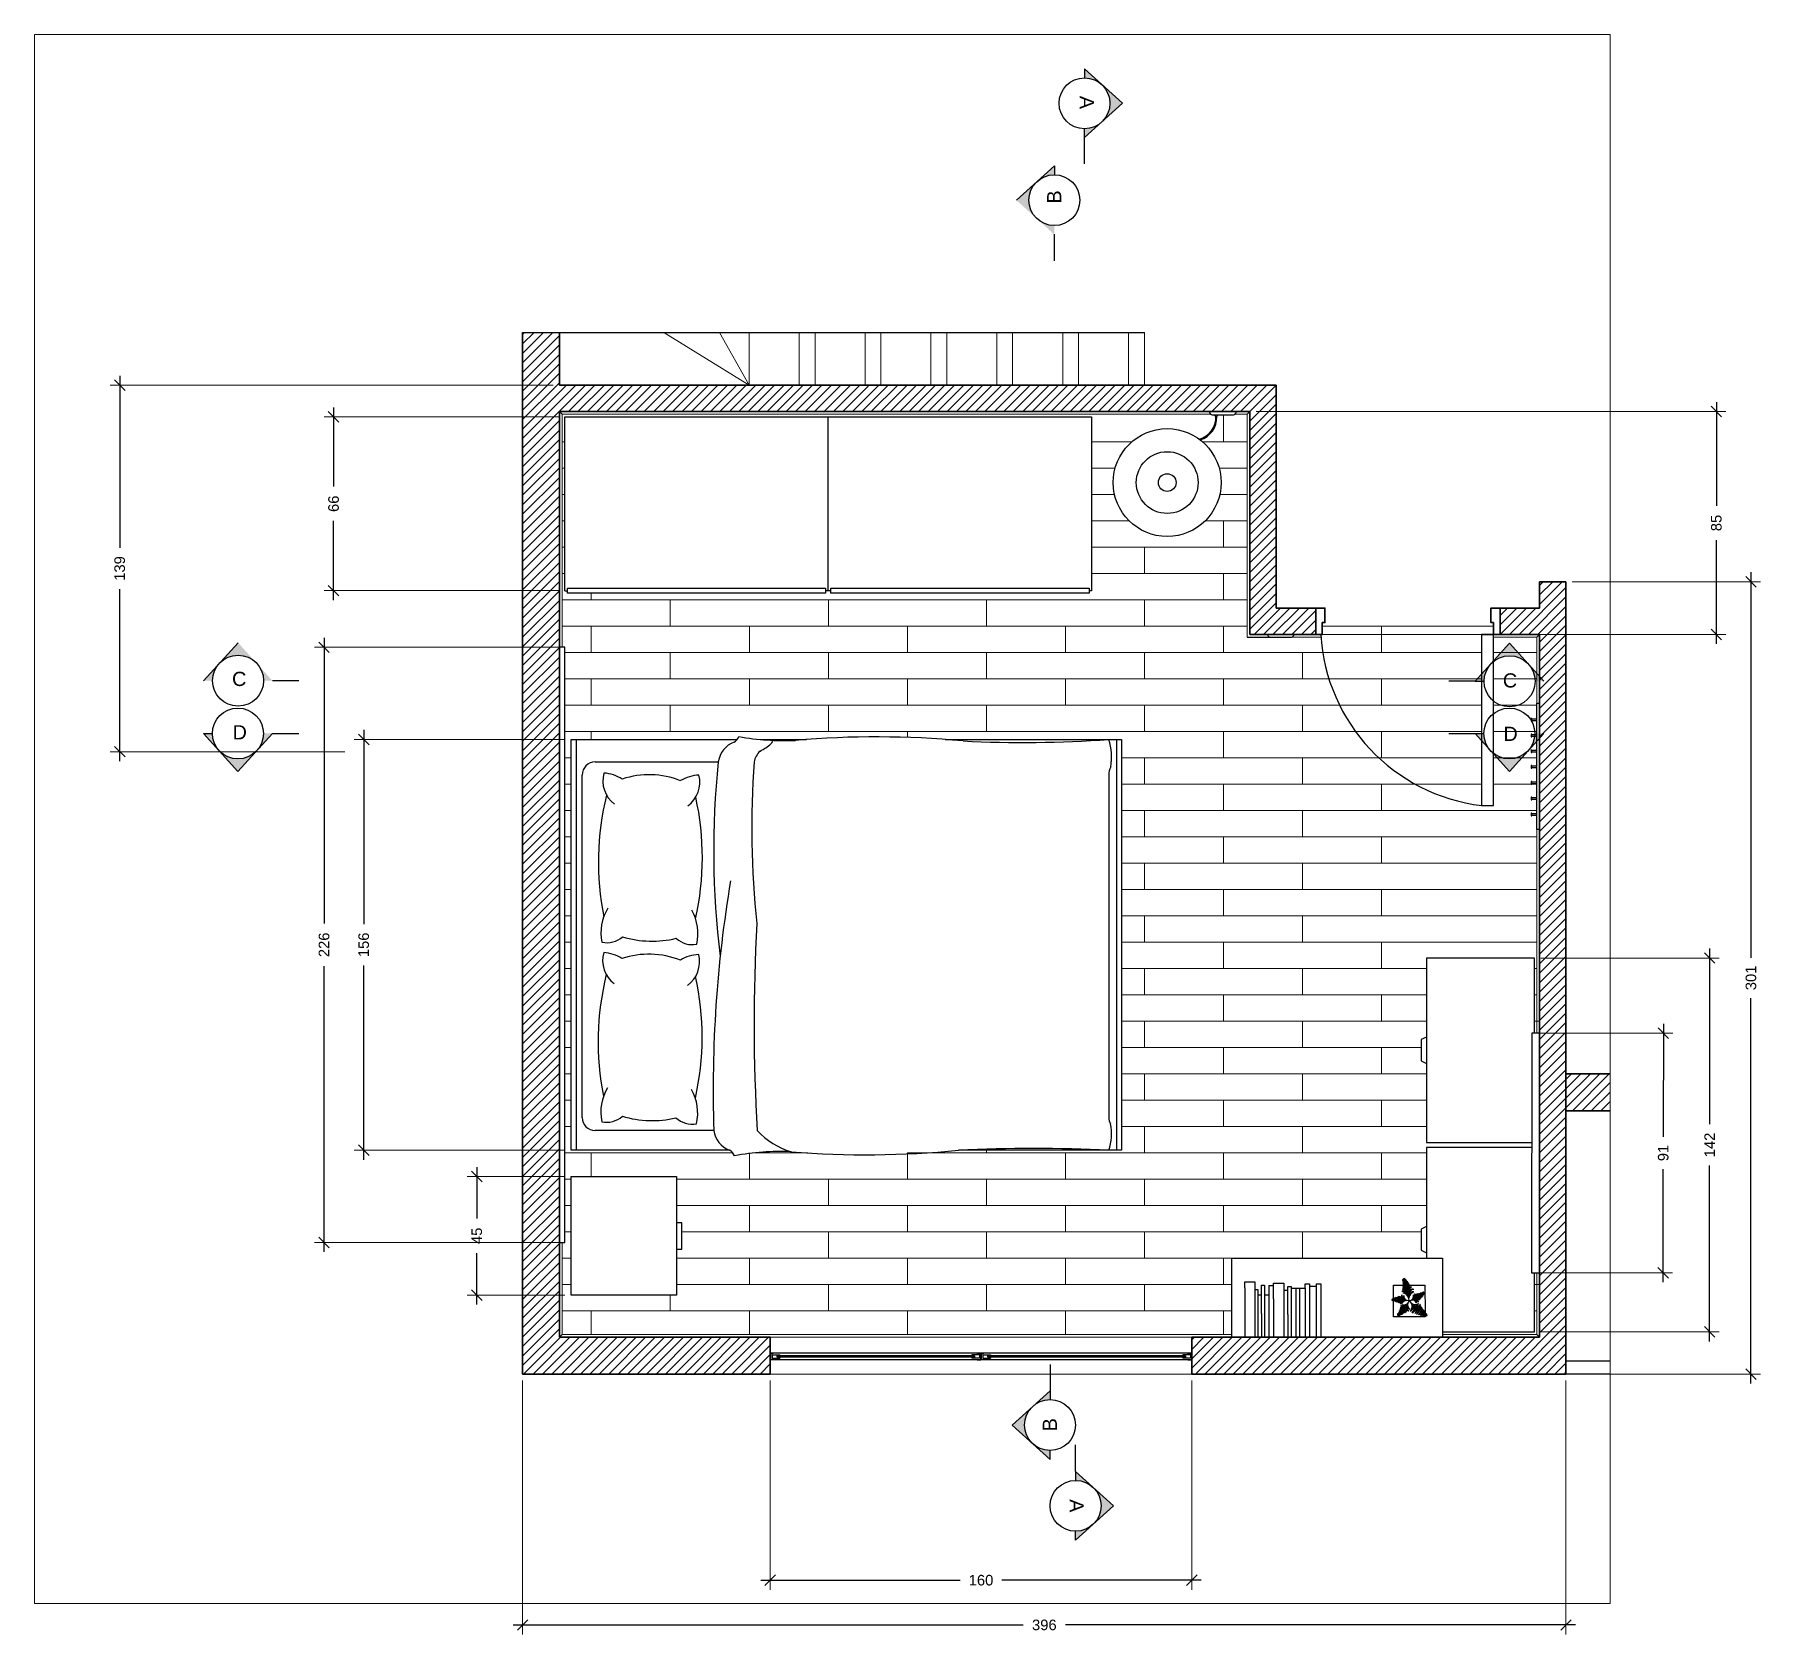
# Paper-space layout 'pianta' of a CAD drawing. Header units: millimetres. Extents: x 48 to 375, y -3 to 299.
# The model-space entities are those that its viewports show. They can reach past a viewport. Long polylines and large blocks are cut down to what shows.
import ezdxf

# ---------------------------------------------------------------- set-up
doc = ezdxf.new("R2010")
doc.units = ezdxf.units.MM
for name, color, linetype, lineweight in [('A-ANNO-SYMB', 102, 'Continuous', 18), ('A-DOOR-FULL', 104, 'Continuous', 25), ('A-FLOR-PATT', 8, 'Continuous', 18), ('A-FURN', 8, 'Continuous', 18), ('A-GLAZ-FULL', 104, 'Continuous', 25), ('A-SECT-PATT', 11, 'Continuous', 18), ('A-WALL-FULL', 7, 'Continuous', 35)]:
    doc.layers.add(name, color=color, linetype=linetype, lineweight=lineweight)
for name, color, linetype in [('IN-ANNO-NPLT', 6, 'Continuous'), ('IN-FURN', 3, 'Continuous'), ('IN-FURN-second', 2, 'Continuous'), ('IN-FURN-STOR', 4, 'Continuous')]:
    doc.layers.add(name, color=color, linetype=linetype)
doc.layers.add('no', color=1, linetype='Continuous', plot=False)
doc.layers.get('0').off()
doc.styles.add('ARIAL', font='arial.ttf', dxfattribs={"height": 2})
doc.styles.get("Standard").update_dxf_attribs({"font": 'arial.ttf'})
doc.dimstyles.new('TICK_36', dxfattribs={"dimtxt": 2, "dimasz": 2, "dimexe": 1.8, "dimexo": 1.2, "dimgap": 1.8, "dimtad": 0, "dimdec": 0, "dimzin": 0, "dimdsep": 46, "dimtxsty": 'ARIAL', "dimblk": 'OBLIQUE', "dimcen": 1.8, "dimdle": 1.8, "dimclrd": 256, "dimclre": 256, "dimclrt": 256, "dimadec": 0, "dimazin": 0, "dimtfac": 1, "dimtdec": 0, "dimtmove": 1, "dimatfit": 3, "dimldrblk": 'OPEN90', "dimfxl": 1, "dimtfill": 1, "dimtolj": 1, "dimtzin": 0, "dimlwe": 9, "dimarcsym": 0})
pattern_1 = [(45, (71.0822, -33.8395), (-1.7960512, 1.7960512), [])]

psp = doc.layouts.new('pianta')

# ---------------------------------------------------------------- texts
at = {"layer": 'IN-ANNO-NPLT', "char_height": 2.69, "attachment_point": 1}
for s, insert, rotation in [('A', (248.97, 287.83), 270), ('B', (240.11, 267.43), 90), ('B', (239.28, 35), 90), ('A', (247.05, 22.16), 270)]:
    psp.add_mtext_dynamic_manual_height_columns(s, width=58.0924, gutter_width=1, heights=[0], dxfattribs=dict(at, insert=insert, rotation=rotation))
for s, insert in [('C', (85.87, 178.79)), ('C', (326.36, 178.5)), ('D', (85.97, 168.68)), ('D', (326.46, 168.39))]:
    psp.add_mtext_dynamic_manual_height_columns(s, width=58.0924, gutter_width=1, heights=[0], dxfattribs=dict(at, insert=insert))

msp = doc.modelspace()

# ---------------------------------------------------------------- blocks, each defined once
blk = doc.blocks.new('_Oblique')
at = {"color": 0, "linetype": 'ByBlock', "lineweight": -2}
blk.add_line((-0.5, -0.5), (0.5, 0.5), dxfattribs=at)
blk = doc.blocks.new('*D18')
at = {"layer": 'Defpoints', "color": 0, "transparency": 16777216}
for p in [(140.86, 45.84), (338.31, 45.84), (338.31, -1.66)]:
    blk.add_point(p, dxfattribs=at)
at = {"layer": 'IN-ANNO-NPLT', "lineweight": 9, "transparency": 16777216}
for p, q in [((140.86, 44.64), (140.86, -3.46)), ((338.31, 44.64), (338.31, -3.46))]:
    blk.add_line(p, q, dxfattribs=at)
at = {"layer": 'IN-ANNO-NPLT', "lineweight": -2, "transparency": 16777216}
for p, q in [((139.06, -1.66), (235.58, -1.66)), ((340.11, -1.66), (243.59, -1.66))]:
    blk.add_line(p, q, dxfattribs=at)
at = {"layer": 'IN-ANNO-NPLT', "lineweight": -2, "transparency": 16777216, "xscale": 2, "yscale": 2, "zscale": 2, "rotation": 180}
blk.add_blockref('_Oblique', (140.86, -1.66), dxfattribs=at)
at = {"layer": 'IN-ANNO-NPLT', "lineweight": -2, "transparency": 16777216, "xscale": 2, "yscale": 2, "zscale": 2}
blk.add_blockref('_Oblique', (338.31, -1.66), dxfattribs=at)
at = {"layer": 'IN-ANNO-NPLT', "transparency": 16777216, "insert": (239.59, -1.66), "char_height": 2, "attachment_point": 5, "style": 'ARIAL', "bg_fill": 3, "box_fill_scale": 1.1, "bg_fill_color": 256, "bg_fill_true_color": 13158600, "bg_fill_transparency": 0}
blk.add_mtext('\\A1;396', dxfattribs=at)
blk = doc.blocks.new('_Open90')
at = {"color": 0, "linetype": 'ByBlock', "lineweight": -2}
for p, q in [((0, 0), (-1, 0)), ((-0.5, 0.5), (0, 0)), ((0, 0), (-0.5, -0.5))]:
    blk.add_line(p, q, dxfattribs=at)
blk = doc.blocks.new('*D19')
at = {"layer": 'Defpoints', "color": 0, "transparency": 16777216}
for p in [(187.72, 45.84), (267.49, 45.84), (267.49, 6.81)]:
    blk.add_point(p, dxfattribs=at)
at = {"layer": 'IN-ANNO-NPLT', "lineweight": 9, "transparency": 16777216}
for p, q in [((187.72, 44.64), (187.72, 5.01)), ((267.49, 44.64), (267.49, 5.01))]:
    blk.add_line(p, q, dxfattribs=at)
at = {"layer": 'IN-ANNO-NPLT', "lineweight": -2, "transparency": 16777216}
for p, q in [((185.92, 6.81), (223.69, 6.81)), ((269.29, 6.81), (231.52, 6.81))]:
    blk.add_line(p, q, dxfattribs=at)
at = {"layer": 'IN-ANNO-NPLT', "lineweight": -2, "transparency": 16777216, "xscale": 2, "yscale": 2, "zscale": 2, "rotation": 180}
blk.add_blockref('_Oblique', (187.72, 6.81), dxfattribs=at)
at = {"layer": 'IN-ANNO-NPLT', "lineweight": -2, "transparency": 16777216, "xscale": 2, "yscale": 2, "zscale": 2}
blk.add_blockref('_Oblique', (267.49, 6.81), dxfattribs=at)
at = {"layer": 'IN-ANNO-NPLT', "transparency": 16777216, "insert": (227.61, 6.81), "char_height": 2, "attachment_point": 5, "style": 'ARIAL', "bg_fill": 3, "box_fill_scale": 1.1, "bg_fill_color": 256, "bg_fill_true_color": 13158600, "bg_fill_transparency": 0}
blk.add_mtext('\\A1;160', dxfattribs=at)
blk = doc.blocks.new('*D20')
at = {"layer": 'Defpoints', "color": 0, "transparency": 16777216}
for p in [(64.62, 233.03), (147.84, 233.03), (108.43, 163.66)]:
    blk.add_point(p, dxfattribs=at)
at = {"layer": 'IN-ANNO-NPLT', "lineweight": 9, "transparency": 16777216}
for p, q in [((146.64, 233.03), (62.82, 233.03)), ((107.23, 163.66), (62.82, 163.66))]:
    blk.add_line(p, q, dxfattribs=at)
at = {"layer": 'IN-ANNO-NPLT', "lineweight": -2, "transparency": 16777216}
for p, q in [((64.62, 234.83), (64.62, 202.26)), ((64.62, 161.86), (64.62, 194.43))]:
    blk.add_line(p, q, dxfattribs=at)
at = {"layer": 'IN-ANNO-NPLT', "lineweight": -2, "transparency": 16777216, "xscale": 2, "yscale": 2, "zscale": 2}
for p, rotation in [((64.62, 233.03), 90), ((64.62, 163.66), 270)]:
    blk.add_blockref('_Oblique', p, dxfattribs=dict(at, rotation=rotation))
at = {"layer": 'IN-ANNO-NPLT', "transparency": 16777216, "insert": (64.62, 198.35), "char_height": 2, "attachment_point": 5, "rotation": 90, "style": 'ARIAL', "bg_fill": 3, "box_fill_scale": 1.1, "bg_fill_color": 256, "bg_fill_true_color": 13158600, "bg_fill_transparency": 0}
blk.add_mtext('\\A1;139', dxfattribs=at)
blk = doc.blocks.new('*D21')
at = {"layer": 'Defpoints', "color": 0, "transparency": 16777216}
for p in [(338.31, 195.84), (373.32, 195.84), (338.31, 45.84)]:
    blk.add_point(p, dxfattribs=at)
at = {"layer": 'IN-ANNO-NPLT', "lineweight": -2, "transparency": 16777216}
for p, q in [((373.32, 197.64), (373.32, 124.66)), ((373.32, 44.04), (373.32, 117.03))]:
    blk.add_line(p, q, dxfattribs=at)
at = {"layer": 'IN-ANNO-NPLT', "lineweight": 9, "transparency": 16777216}
for p, q in [((339.51, 195.84), (375.12, 195.84)), ((339.51, 45.84), (375.12, 45.84))]:
    blk.add_line(p, q, dxfattribs=at)
at = {"layer": 'IN-ANNO-NPLT', "lineweight": -2, "transparency": 16777216, "xscale": 2, "yscale": 2, "zscale": 2}
for p, rotation in [((373.32, 195.84), 90), ((373.32, 45.84), 270)]:
    blk.add_blockref('_Oblique', p, dxfattribs=dict(at, rotation=rotation))
at = {"layer": 'IN-ANNO-NPLT', "transparency": 16777216, "insert": (373.32, 120.84), "char_height": 2, "attachment_point": 5, "rotation": 90, "style": 'ARIAL', "bg_fill": 3, "box_fill_scale": 1.1, "bg_fill_color": 256, "bg_fill_true_color": 13158600, "bg_fill_transparency": 0}
blk.add_mtext('\\A1;301', dxfattribs=at)
blk = doc.blocks.new('*D22')
at = {"layer": 'Defpoints', "color": 0, "transparency": 16777216}
for p in [(332.32, 124.6), (365.5, 124.6), (332.32, 53.82)]:
    blk.add_point(p, dxfattribs=at)
at = {"layer": 'IN-ANNO-NPLT', "lineweight": 9, "transparency": 16777216}
for p, q in [((333.52, 124.6), (367.3, 124.6)), ((333.52, 53.82), (367.3, 53.82))]:
    blk.add_line(p, q, dxfattribs=at)
at = {"layer": 'IN-ANNO-NPLT', "lineweight": -2, "transparency": 16777216}
for p, q in [((365.5, 126.4), (365.5, 93.12)), ((365.5, 52.02), (365.5, 85.31))]:
    blk.add_line(p, q, dxfattribs=at)
at = {"layer": 'IN-ANNO-NPLT', "lineweight": -2, "transparency": 16777216, "xscale": 2, "yscale": 2, "zscale": 2}
for p, rotation in [((365.5, 124.6), 90), ((365.5, 53.82), 270)]:
    blk.add_blockref('_Oblique', p, dxfattribs=dict(at, rotation=rotation))
at = {"layer": 'IN-ANNO-NPLT', "transparency": 16777216, "insert": (365.5, 89.21), "char_height": 2, "attachment_point": 5, "rotation": 90, "style": 'ARIAL', "bg_fill": 3, "box_fill_scale": 1.1, "bg_fill_color": 256, "bg_fill_true_color": 13158600, "bg_fill_transparency": 0}
blk.add_mtext('\\A1;142', dxfattribs=at)
blk = doc.blocks.new('*D23')
at = {"layer": 'Defpoints', "color": 0, "transparency": 16777216}
for p in [(331.82, 110.4), (331.78, 65.03), (356.69, 65.01)]:
    blk.add_point(p, dxfattribs=at)
at = {"layer": 'IN-ANNO-NPLT', "lineweight": -2, "transparency": 16777216}
for p, q in [((356.74, 112.17), (356.72, 90.73)), ((356.69, 63.21), (356.71, 84.65))]:
    blk.add_line(p, q, dxfattribs=at)
at = {"layer": 'IN-ANNO-NPLT', "lineweight": 9, "transparency": 16777216}
for p, q in [((333.02, 110.4), (358.54, 110.37)), ((332.98, 65.03), (358.49, 65))]:
    blk.add_line(p, q, dxfattribs=at)
at = {"layer": 'IN-ANNO-NPLT', "lineweight": -2, "transparency": 16777216, "xscale": 2, "yscale": 2, "zscale": 2}
for p, rotation in [((356.74, 110.37), 89.9399658669468), ((356.69, 65.01), 269.9399658669468)]:
    blk.add_blockref('_Oblique', p, dxfattribs=dict(at, rotation=rotation))
at = {"layer": 'IN-ANNO-NPLT', "transparency": 16777216, "insert": (356.72, 87.69), "char_height": 2, "attachment_point": 5, "rotation": 89.94, "style": 'ARIAL', "bg_fill": 3, "box_fill_scale": 1.1, "bg_fill_color": 256, "bg_fill_true_color": 13158600, "bg_fill_transparency": 0}
blk.add_mtext('\\A1;91', dxfattribs=at)
blk = doc.blocks.new('*D24')
at = {"layer": 'Defpoints', "color": 0, "transparency": 16777216}
for p in [(132.19, 83.23), (150.03, 83.23), (150.03, 60.8)]:
    blk.add_point(p, dxfattribs=at)
at = {"layer": 'IN-ANNO-NPLT', "lineweight": -2, "transparency": 16777216}
for p, q in [((132.19, 85.03), (132.19, 75.29)), ((132.19, 59), (132.19, 68.73))]:
    blk.add_line(p, q, dxfattribs=at)
at = {"layer": 'IN-ANNO-NPLT', "lineweight": 9, "transparency": 16777216}
for p, q in [((148.83, 83.23), (130.39, 83.23)), ((148.83, 60.8), (130.39, 60.8))]:
    blk.add_line(p, q, dxfattribs=at)
at = {"layer": 'IN-ANNO-NPLT', "lineweight": -2, "transparency": 16777216, "xscale": 2, "yscale": 2, "zscale": 2}
for p, rotation in [((132.19, 83.23), 90), ((132.19, 60.8), 270)]:
    blk.add_blockref('_Oblique', p, dxfattribs=dict(at, rotation=rotation))
at = {"layer": 'IN-ANNO-NPLT', "transparency": 16777216, "insert": (132.19, 72.01), "char_height": 2, "attachment_point": 5, "rotation": 90, "style": 'ARIAL', "bg_fill": 3, "box_fill_scale": 1.1, "bg_fill_color": 256, "bg_fill_true_color": 13158600, "bg_fill_transparency": 0}
blk.add_mtext('\\A1;45', dxfattribs=at)
blk = doc.blocks.new('*D25')
at = {"layer": 'Defpoints', "color": 0, "transparency": 16777216}
for p in [(103.28, 183.43), (148.84, 183.43), (148.84, 70.77)]:
    blk.add_point(p, dxfattribs=at)
at = {"layer": 'IN-ANNO-NPLT', "lineweight": 9, "transparency": 16777216}
for p, q in [((147.64, 183.43), (101.48, 183.43)), ((147.64, 70.77), (101.48, 70.77))]:
    blk.add_line(p, q, dxfattribs=at)
at = {"layer": 'IN-ANNO-NPLT', "lineweight": -2, "transparency": 16777216}
for p, q in [((103.28, 185.23), (103.28, 131.12)), ((103.28, 68.97), (103.28, 123.07))]:
    blk.add_line(p, q, dxfattribs=at)
at = {"layer": 'IN-ANNO-NPLT', "lineweight": -2, "transparency": 16777216, "xscale": 2, "yscale": 2, "zscale": 2}
for p, rotation in [((103.28, 183.43), 90), ((103.28, 70.77), 270)]:
    blk.add_blockref('_Oblique', p, dxfattribs=dict(at, rotation=rotation))
at = {"layer": 'IN-ANNO-NPLT', "transparency": 16777216, "insert": (103.28, 127.1), "char_height": 2, "attachment_point": 5, "rotation": 90, "style": 'ARIAL', "bg_fill": 3, "box_fill_scale": 1.1, "bg_fill_color": 256, "bg_fill_true_color": 13158600, "bg_fill_transparency": 0}
blk.add_mtext('\\A1;226', dxfattribs=at)
blk = doc.blocks.new('*D26')
at = {"layer": 'Defpoints', "color": 0, "transparency": 16777216}
for p in [(105.09, 227.05), (148.84, 227.05), (148.84, 194.15)]:
    blk.add_point(p, dxfattribs=at)
at = {"layer": 'IN-ANNO-NPLT', "lineweight": -2, "transparency": 16777216}
for p, q in [((105.09, 228.85), (105.09, 213.84)), ((105.09, 192.35), (105.09, 207.36))]:
    blk.add_line(p, q, dxfattribs=at)
at = {"layer": 'IN-ANNO-NPLT', "lineweight": 9, "transparency": 16777216}
for p, q in [((147.64, 227.05), (103.29, 227.05)), ((147.64, 194.15), (103.29, 194.15))]:
    blk.add_line(p, q, dxfattribs=at)
at = {"layer": 'IN-ANNO-NPLT', "lineweight": -2, "transparency": 16777216, "xscale": 2, "yscale": 2, "zscale": 2}
for p, rotation in [((105.09, 227.05), 90), ((105.09, 194.15), 270)]:
    blk.add_blockref('_Oblique', p, dxfattribs=dict(at, rotation=rotation))
at = {"layer": 'IN-ANNO-NPLT', "transparency": 16777216, "insert": (105.09, 210.6), "char_height": 2, "attachment_point": 5, "rotation": 90, "style": 'ARIAL', "bg_fill": 3, "box_fill_scale": 1.1, "bg_fill_color": 256, "bg_fill_true_color": 13158600, "bg_fill_transparency": 0}
blk.add_mtext('\\A1;66', dxfattribs=at)
blk = doc.blocks.new('*D27')
at = {"layer": 'Defpoints', "color": 0, "transparency": 16777216}
for p in [(278.49, 228.05), (366.77, 228.05), (278.49, 185.87)]:
    blk.add_point(p, dxfattribs=at)
at = {"layer": 'IN-ANNO-NPLT', "lineweight": -2, "transparency": 16777216}
for p, q in [((366.77, 229.85), (366.77, 210.2)), ((366.77, 184.07), (366.77, 203.72))]:
    blk.add_line(p, q, dxfattribs=at)
at = {"layer": 'IN-ANNO-NPLT', "lineweight": 9, "transparency": 16777216}
for p, q in [((279.69, 228.05), (368.57, 228.05)), ((279.69, 185.87), (368.57, 185.87))]:
    blk.add_line(p, q, dxfattribs=at)
at = {"layer": 'IN-ANNO-NPLT', "lineweight": -2, "transparency": 16777216, "xscale": 2, "yscale": 2, "zscale": 2}
for p, rotation in [((366.77, 228.05), 90), ((366.77, 185.87), 270)]:
    blk.add_blockref('_Oblique', p, dxfattribs=dict(at, rotation=rotation))
at = {"layer": 'IN-ANNO-NPLT', "transparency": 16777216, "insert": (366.77, 206.96), "char_height": 2, "attachment_point": 5, "rotation": 90, "style": 'ARIAL', "bg_fill": 3, "box_fill_scale": 1.1, "bg_fill_color": 256, "bg_fill_true_color": 13158600, "bg_fill_transparency": 0}
blk.add_mtext('\\A1;85', dxfattribs=at)
blk = doc.blocks.new('*D28')
at = {"layer": 'Defpoints', "color": 0, "transparency": 16777216}
for p in [(110.79, 165.98), (150.03, 165.98), (150.03, 88.21)]:
    blk.add_point(p, dxfattribs=at)
at = {"layer": 'IN-ANNO-NPLT', "lineweight": -2, "transparency": 16777216}
for p, q in [((110.79, 167.78), (110.79, 131.01)), ((110.79, 86.41), (110.79, 123.18))]:
    blk.add_line(p, q, dxfattribs=at)
at = {"layer": 'IN-ANNO-NPLT', "lineweight": 9, "transparency": 16777216}
for p, q in [((148.83, 165.98), (108.99, 165.98)), ((148.83, 88.21), (108.99, 88.21))]:
    blk.add_line(p, q, dxfattribs=at)
at = {"layer": 'IN-ANNO-NPLT', "lineweight": -2, "transparency": 16777216, "xscale": 2, "yscale": 2, "zscale": 2}
for p, rotation in [((110.79, 165.98), 90), ((110.79, 88.21), 270)]:
    blk.add_blockref('_Oblique', p, dxfattribs=dict(at, rotation=rotation))
at = {"layer": 'IN-ANNO-NPLT', "transparency": 16777216, "insert": (110.79, 127.1), "char_height": 2, "attachment_point": 5, "rotation": 90, "style": 'ARIAL', "bg_fill": 3, "box_fill_scale": 1.1, "bg_fill_color": 256, "bg_fill_true_color": 13158600, "bg_fill_transparency": 0}
blk.add_mtext('\\A1;156', dxfattribs=at)

# ---------------------------------------------------------------- hatches: boundary and pattern name
at = {"layer": 'A-FLOR-PATT'}
for points in [[(2033.53, 5951.85), (2033.53, 5951.6), (2031.86, 5951.6), (2031.86, 5954.23), (2033.53, 5954.23), (2033.53, 5953.98), (2032.11, 5953.98), (2032.11, 5951.85)], [(2110.35, 5951.85), (2110.35, 5951.6), (2112.02, 5951.6), (2112.02, 5954.23), (2110.35, 5954.23), (2110.35, 5953.98), (2111.77, 5953.98), (2111.77, 5951.85)], [(2113.53, 5951.85), (2113.53, 5951.6), (2111.86, 5951.6), (2111.86, 5954.23), (2113.53, 5954.23), (2113.53, 5953.98), (2112.11, 5953.98), (2112.11, 5951.85)], [(2190.35, 5951.85), (2190.35, 5951.6), (2192.02, 5951.6), (2192.02, 5954.23), (2190.35, 5954.23), (2190.35, 5953.98), (2191.77, 5953.98), (2191.77, 5951.85)]]:
    msp.add_hatch(color=256, dxfattribs=at).paths.add_polyline_path(points)
at = {"layer": 'A-WALL-FULL'}
h = msp.add_hatch(dxfattribs=at)
h.set_pattern_fill('ANSI31', color=256, scale=0.8, angle=720)
h.set_pattern_definition(pattern_1)
h.paths.add_polyline_path([(1951.86, 6341.75), (1937.86, 6341.75), (1937.86, 6321.75), (1951.86, 6321.75)])
h = msp.add_hatch(dxfattribs=at)
h.set_pattern_fill('ANSI31', color=256, scale=0.8, angle=720)
h.set_pattern_definition(pattern_1)
h.paths.add_polyline_path([(1951.86, 6311.75), (2213.92, 6311.75), (2213.92, 6227.15), (2238.92, 6227.15), (2238.92, 6237.15), (2223.92, 6237.15), (2223.92, 6321.75), (1937.86, 6321.75), (1937.86, 5946.25), (1991.86, 5946.25), (2031.86, 5946.25), (2031.86, 5960.25), (1991.86, 5960.25), (1951.86, 5960.25), (1951.86, 6021.25), (1951.86, 6061.25), (1951.86, 6101.25), (1951.86, 6141.25), (1951.86, 6181.25), (1951.86, 6221.25), (1951.86, 6261.25)])
h.paths.add_polyline_path([(2333.92, 6247.15), (2323.92, 6247.15), (2323.92, 6237.15), (2308.92, 6237.15), (2308.92, 6227.15), (2323.92, 6227.15), (2323.92, 5960.25), (2191.86, 5960.25), (2191.86, 5946.25), (2333.92, 5946.25)])
h = msp.add_hatch(dxfattribs=at)
h.set_pattern_fill('ANSI31', color=256, scale=0.8, angle=720)
h.set_pattern_definition(pattern_1)
h.paths.add_polyline_path([(2353.92, 6046.25), (2353.92, 6060.25), (2333.92, 6060.25), (2333.92, 6046.25)])

# ---------------------------------------------------------------- linework, layer by layer
at = {"layer": 'A-ANNO-SYMB'}
for p, q in [((1951.86, 6311.75), (1952.86, 6310.75)), ((1952.86, 6310.75), (2199.03, 6310.75)), ((1952.86, 6222.25), (1952.86, 6310.75)), ((2208.29, 6310.75), (2212.92, 6310.75)), ((2212.92, 6310.75), (2213.92, 6311.75)), ((2212.92, 6310.75), (2212.92, 6226.15)), ((2229.67, 6226.15), (2240.89, 6226.15)), ((2306.42, 6226.15), (2322.92, 6226.15)), ((2322.92, 6226.15), (2323.92, 6227.15)), ((2322.92, 6226.15), (2322.92, 6201)), ((2322.92, 6153), (2322.92, 6075.75)), ((1952.86, 5961.25), (1952.86, 5996.25)), ((2322.92, 5984.75), (2322.92, 5961.25)), ((1952.86, 5961.25), (1951.86, 5960.25)), ((2207.06, 5961.25), (1952.86, 5961.25)), ((2322.92, 5961.25), (2287.06, 5961.25)), ((2322.92, 5961.25), (2323.92, 5960.25))]:
    msp.add_line(p, q, dxfattribs=at)
at = {"layer": 'A-DOOR-FULL'}
for p, q in [((2198.64, 6311.75, 0), (2198.64, 6311.54, 0)), ((2200.9, 6309.88), (2201.44, 6309.88)), ((2208.68, 6311.54), (2208.68, 6311.75)), ((2306.42, 6227.15), (2301.92, 6227.15)), ((2301.92, 6227.15), (2306.42, 6227.15)), ((2301.92, 6227.15), (2301.92, 6162.15)), ((2306.42, 6162.15), (2306.42, 6227.15))]:
    msp.add_line(p, q, dxfattribs=at)
msp.add_arc((2310.33, 6231.26), 69.63, 183.38984, 263.06722, dxfattribs=at)
at = {"layer": 'A-FLOR-PATT'}
for p, q in [((2203.92, 6300.25), (2203.92, 6310.54)), ((1953.86, 6300.25), (1952.86, 6300.25)), ((2169.08, 6300.25), (2153.86, 6300.25)), ((2212.92, 6300.25), (2196.01, 6300.25)), ((1953.86, 6290.25), (1952.86, 6290.25)), ((2162.79, 6290.25), (2153.86, 6290.25)), ((2212.92, 6290.25), (2202.29, 6290.25)), ((1953.86, 6280.25), (1952.86, 6280.25)), ((2162.57, 6280.25), (2153.86, 6280.25)), ((2212.92, 6280.25), (2202.52, 6280.25)), ((1953.86, 6270.25), (1952.86, 6270.25)), ((2168.13, 6270.25), (2153.86, 6270.25)), ((2212.92, 6270.25), (2196.96, 6270.25)), ((2203.92, 6260.25), (2203.92, 6270.25)), ((1953.86, 6260.25), (1952.86, 6260.25)), ((2212.92, 6260.25), (2153.86, 6260.25)), ((2173.92, 6250.25), (2173.92, 6260.25)), ((1953.86, 6250.25), (1952.86, 6250.25)), ((2212.92, 6250.25), (2153.86, 6250.25)), ((2203.92, 6240.25), (2203.92, 6250.25)), ((2212.92, 6240.25), (1952.86, 6240.25)), ((1963.92, 6240.25), (1963.92, 6242.75)), ((1993.92, 6230.25), (1993.92, 6240.25)), ((2053.92, 6230.25), (2053.92, 6240.25)), ((2113.92, 6230.25), (2113.92, 6240.25)), ((2173.92, 6230.25), (2173.92, 6240.25)), ((2212.92, 6230.25), (1952.86, 6230.25)), ((1963.92, 6220.25), (1963.92, 6230.25)), ((1963.92, 6220.25), (1963.92, 6230.25)), ((2023.92, 6220.25), (2023.92, 6230.25)), ((2083.92, 6220.25), (2083.92, 6230.25)), ((2143.96, 6220.25), (2143.96, 6230.25)), ((2203.92, 6220.25), (2203.92, 6230.25)), ((2241.42, 6230.25), (2306.42, 6230.25)), ((2263.92, 6220.25), (2263.92, 6230.25)), ((2301.92, 6220.25), (1953.86, 6220.25)), ((1993.92, 6210.25), (1993.92, 6220.25)), ((2053.92, 6210.25), (2053.92, 6220.25)), ((2113.92, 6210.25), (2113.92, 6220.25)), ((2173.92, 6210.25), (2173.92, 6220.25)), ((2233.92, 6210.25), (2233.92, 6220.25)), ((2322.92, 6220.25), (2306.42, 6220.25)), ((2301.92, 6210.25), (1953.86, 6210.25)), ((1963.92, 6200.25), (1963.92, 6210.25)), ((1963.92, 6200.25), (1963.92, 6210.25)), ((2023.92, 6200.25), (2023.92, 6210.25)), ((2083.92, 6200.25), (2083.92, 6210.25)), ((2143.96, 6200.25), (2143.96, 6210.25)), ((2203.92, 6200.25), (2203.92, 6210.25)), ((2263.92, 6200.25), (2263.92, 6210.25)), ((2322.92, 6210.25), (2306.42, 6210.25)), ((2301.92, 6200.25), (1953.86, 6200.25)), ((1993.92, 6190.25), (1993.92, 6200.25)), ((2053.92, 6190.25), (2053.92, 6200.25)), ((2113.92, 6190.25), (2113.92, 6200.25)), ((2173.92, 6190.25), (2173.92, 6200.25)), ((2233.92, 6190.25), (2233.92, 6200.25)), ((2322.92, 6200.25), (2306.42, 6200.25)), ((2301.92, 6190.25), (1953.86, 6190.25)), ((1963.92, 6187.25), (1963.92, 6190.25)), ((2083.92, 6188.01), (2083.92, 6190.25)), ((2203.92, 6180.25), (2203.92, 6190.25)), ((2263.92, 6180.25), (2263.92, 6190.25)), ((2322.92, 6190.25), (2306.42, 6190.25)), ((1956.25, 6180.25), (1953.86, 6180.25)), ((2301.92, 6180.25), (2165.25, 6180.25)), ((2173.92, 6170.25), (2173.92, 6180.25)), ((2233.92, 6170.25), (2233.92, 6180.25)), ((2322.92, 6180.25), (2306.42, 6180.25)), ((1956.25, 6170.25), (1953.86, 6170.25)), ((2301.92, 6170.25), (2165.25, 6170.25)), ((2203.92, 6160.25), (2203.92, 6170.25)), ((2263.92, 6160.25), (2263.92, 6170.25)), ((2322.92, 6170.25), (2306.42, 6170.25)), ((1956.25, 6160.25), (1953.86, 6160.25)), ((2322.92, 6160.25), (2165.25, 6160.25)), ((2173.92, 6150.25), (2173.92, 6160.25)), ((2233.92, 6150.25), (2233.92, 6160.25)), ((1956.25, 6150.25), (1953.86, 6150.25)), ((2322.92, 6150.25), (2165.25, 6150.25)), ((2203.92, 6140.25), (2203.92, 6150.25)), ((2263.92, 6140.25), (2263.92, 6150.25)), ((1956.25, 6140.25), (1953.86, 6140.25)), ((2322.92, 6140.25), (2165.25, 6140.25)), ((2173.92, 6130.25), (2173.92, 6140.25)), ((2233.92, 6130.25), (2233.92, 6140.25)), ((1956.25, 6130.25), (1953.86, 6130.25)), ((2322.92, 6130.25), (2165.25, 6130.25)), ((2203.92, 6120.25), (2203.92, 6130.25)), ((2263.92, 6120.25), (2263.92, 6130.25)), ((1956.25, 6120.25), (1953.86, 6120.25)), ((1968.78, 6120.25), (1968.58, 6120.25)), ((2003.73, 6120.25), (2003.08, 6120.25)), ((2322.92, 6120.25), (2165.25, 6120.25)), ((2173.92, 6110.25), (2173.92, 6120.25)), ((2233.92, 6110.25), (2233.92, 6120.25)), ((1956.25, 6110.25), (1953.86, 6110.25)), ((2322.92, 6110.25), (2165.25, 6110.25)), ((2203.92, 6100.25), (2203.92, 6110.25)), ((2263.92, 6100.25), (2263.92, 6110.25)), ((1956.14, 6100.25), (1953.86, 6100.25)), ((2280.92, 6100.25), (2165.25, 6100.25)), ((2173.92, 6090.25), (2173.92, 6100.25)), ((2233.92, 6090.25), (2233.92, 6100.25)), ((2322.92, 6100.25), (2321.92, 6100.25)), ((1956.14, 6090.25), (1953.86, 6090.25)), ((2280.92, 6090.25), (2165.25, 6090.25)), ((2203.92, 6080.25), (2203.92, 6090.25)), ((2263.92, 6080.25), (2263.92, 6090.25)), ((2322.92, 6090.25), (2321.92, 6090.25)), ((1956.25, 6080.25), (1953.86, 6080.25)), ((2280.92, 6080.25), (2165.25, 6080.25)), ((2173.92, 6070.25), (2173.92, 6080.25)), ((2233.92, 6070.25), (2233.92, 6080.25)), ((2323.92, 6080.25), (2321.92, 6080.25)), ((1956.25, 6070.25), (1953.86, 6070.25)), ((2278.92, 6070.25), (2165.25, 6070.25)), ((2203.92, 6060.25), (2203.92, 6070.25)), ((2263.92, 6060.25), (2263.92, 6070.25)), ((1956.25, 6060.25), (1953.86, 6060.25)), ((2280.92, 6060.25), (2165.25, 6060.25)), ((2173.92, 6050.25), (2173.92, 6060.25)), ((2233.92, 6050.25), (2233.92, 6060.25)), ((1956.25, 6050.25), (1953.86, 6050.25)), ((2280.92, 6050.25), (2165.25, 6050.25)), ((2203.92, 6040.25), (2203.92, 6050.25)), ((2263.92, 6040.25), (2263.92, 6050.25)), ((1956.25, 6040.25), (1953.86, 6040.25)), ((2280.92, 6040.25), (2165.25, 6040.25)), ((2173.92, 6030.25), (2173.92, 6040.25)), ((2233.92, 6030.25), (2233.92, 6040.25)), ((2017.61, 6030.25), (1953.86, 6030.25)), ((1963.92, 6021.25), (1963.92, 6030.25)), ((1963.92, 6021.25), (1963.92, 6030.25)), ((2023.92, 6020.25), (2023.92, 6030.03)), ((2046.09, 6030.25), (2025.84, 6030.25)), ((2083.92, 6020.25), (2083.92, 6030.25)), ((2280.92, 6030.25), (2083.92, 6030.25)), ((2113.92, 6030.25), (2113.92, 6031.25)), ((2143.96, 6020.25), (2143.96, 6030.25)), ((2203.92, 6020.25), (2203.92, 6030.25)), ((2263.92, 6020.25), (2263.92, 6030.25)), ((1956.25, 6020.25), (1953.86, 6020.25)), ((2280.92, 6020.25), (1996.25, 6020.25)), ((2053.92, 6010.25), (2053.92, 6020.25)), ((2113.92, 6010.25), (2113.92, 6020.25)), ((2173.92, 6010.25), (2173.92, 6020.25)), ((2233.92, 6010.25), (2233.92, 6020.25)), ((1956.25, 6010.25), (1953.86, 6010.25)), ((2280.92, 6010.25), (1996.25, 6010.25)), ((2023.92, 6000.25), (2023.92, 6010.25)), ((2083.92, 6000.25), (2083.92, 6010.25)), ((2143.96, 6000.25), (2143.96, 6010.25)), ((2203.92, 6000.25), (2203.92, 6010.25)), ((2263.92, 6000.25), (2263.92, 6010.25)), ((1956.25, 6000.25), (1953.86, 6000.25)), ((2278.92, 6000.25), (1998.25, 6000.25)), ((2053.92, 5990.25), (2053.92, 6000.25)), ((2113.92, 5990.25), (2113.92, 6000.25)), ((2173.92, 5990.25), (2173.92, 6000.25)), ((2233.92, 5990.25), (2233.92, 6000.25)), ((1956.25, 5990.25), (1952.86, 5990.25)), ((2280.92, 5990.25), (1996.25, 5990.25)), ((2023.92, 5980.25), (2023.92, 5990.25)), ((2083.92, 5980.25), (2083.92, 5990.25)), ((2143.96, 5980.25), (2143.96, 5990.25)), ((2203.92, 5980.25), (2203.92, 5990.25)), ((1956.25, 5980.25), (1952.86, 5980.25)), ((1993.92, 5970.25), (1993.92, 5976.25)), ((2207.06, 5980.25), (1996.25, 5980.25)), ((2053.92, 5970.25), (2053.92, 5980.25)), ((2113.92, 5970.25), (2113.92, 5980.25)), ((2173.92, 5970.25), (2173.92, 5980.25)), ((2323.92, 5980.25), (2321.92, 5980.25)), ((2207.06, 5970.25), (1952.86, 5970.25)), ((1963.92, 5961.25), (1963.92, 5970.25)), ((2023.92, 5961.25), (2023.92, 5970.25)), ((2083.92, 5961.25), (2083.92, 5970.25)), ((2143.96, 5961.25), (2143.96, 5970.25)), ((2203.92, 5961.25), (2203.92, 5970.25)), ((2322.92, 5970.25), (2321.92, 5970.25))]:
    msp.add_line(p, q, dxfattribs=at)
at = {"layer": 'A-FURN'}
msp.add_line((2301.22, 6162.15), (2305.72, 6162.15), dxfattribs=at)
at = {"layer": 'A-GLAZ-FULL'}
for p, q in [((2212.92, 6226.15), (2221.63, 6226.15)), ((2301.92, 6162.15), (2306.42, 6162.15)), ((2111.86, 5954.23), (2031.86, 5954.23)), ((2031.86, 5951.6), (2031.86, 5954.23)), ((2111.86, 5951.6), (2031.86, 5951.6)), ((2032.11, 5951.85), (2032.11, 5953.98)), ((2032.73, 5953.98), (2032.11, 5953.98)), ((2032.53, 5953.58), (2035.45, 5953.58)), ((2032.53, 5953.58), (2032.53, 5952.25)), ((2032.53, 5952.25), (2035.45, 5952.25)), ((2032.73, 5954.23), (2032.73, 5953.98)), ((2032.73, 5951.85), (2032.73, 5951.6)), ((2109.43, 5953.16), (2034.45, 5953.16)), ((2034.45, 5952.66), (2034.45, 5953.16)), ((2109.43, 5952.66), (2034.45, 5952.66)), ((2035.45, 5953.58), (2035.45, 5953.16)), ((2035.45, 5952.66), (2035.45, 5952.25)), ((2111.35, 5953.58), (2108.43, 5953.58)), ((2108.43, 5953.58), (2108.43, 5953.16)), ((2108.43, 5952.66), (2108.43, 5952.25)), ((2111.35, 5952.25), (2108.43, 5952.25)), ((2109.43, 5953.16), (2109.43, 5952.66)), ((2110.35, 5954.23), (2110.35, 5953.98)), ((2110.35, 5953.98), (2111.77, 5953.98)), ((2110.35, 5951.85), (2110.35, 5951.6)), ((2110.35, 5951.85), (2111.77, 5951.85)), ((2110.35, 5951.6), (2111.86, 5951.6)), ((2111.35, 5953.58), (2111.35, 5952.25)), ((2111.77, 5953.98), (2111.77, 5951.85)), ((2191.86, 5954.23), (2111.86, 5954.23)), ((2111.86, 5951.6), (2111.86, 5954.23)), ((2191.86, 5951.6), (2111.86, 5951.6)), ((2112.11, 5951.85), (2112.11, 5953.98)), ((2112.73, 5953.98), (2112.11, 5953.98)), ((2112.53, 5953.58), (2115.45, 5953.58)), ((2112.53, 5953.58), (2112.53, 5952.25)), ((2112.53, 5952.25), (2115.45, 5952.25)), ((2112.73, 5954.23), (2112.73, 5953.98)), ((2112.73, 5951.85), (2112.73, 5951.6)), ((2189.43, 5953.16), (2114.45, 5953.16)), ((2114.45, 5952.66), (2114.45, 5953.16)), ((2189.43, 5952.66), (2114.45, 5952.66)), ((2115.45, 5953.58), (2115.45, 5953.16)), ((2115.45, 5952.66), (2115.45, 5952.25)), ((2191.35, 5953.58), (2188.43, 5953.58)), ((2188.43, 5953.58), (2188.43, 5953.16)), ((2188.43, 5952.66), (2188.43, 5952.25)), ((2191.35, 5952.25), (2188.43, 5952.25)), ((2189.43, 5953.16), (2189.43, 5952.66)), ((2190.35, 5954.23), (2190.35, 5953.98)), ((2190.35, 5953.98), (2191.77, 5953.98)), ((2190.35, 5951.85), (2190.35, 5951.6)), ((2190.35, 5951.85), (2191.77, 5951.85)), ((2190.35, 5951.6), (2191.86, 5951.6)), ((2191.35, 5953.58), (2191.35, 5952.25)), ((2191.77, 5953.98), (2191.77, 5951.85))]:
    msp.add_line(p, q, dxfattribs=at)
at = {"layer": 'A-SECT-PATT'}
for p, q in [((1951.86, 6321.75), (1951.86, 6341.75)), ((2023.87, 6321.75), (1991.5, 6341.75)), ((2023.87, 6321.75), (2012.59, 6341.75)), ((2023.87, 6321.75), (2023.87, 6341.75)), ((2042.87, 6321.75), (2042.87, 6341.75)), ((2048.87, 6321.75), (2048.87, 6341.75)), ((2067.87, 6321.75), (2067.87, 6341.75)), ((2073.87, 6321.75), (2073.87, 6341.75)), ((2092.87, 6321.75), (2092.87, 6341.75)), ((2098.87, 6321.75), (2098.87, 6341.75)), ((2117.87, 6321.75), (2117.87, 6341.75)), ((2123.87, 6321.75), (2123.87, 6341.75)), ((2142.87, 6321.75), (2142.87, 6341.75)), ((2148.87, 6321.75), (2148.87, 6341.75)), ((2167.87, 6321.75), (2167.87, 6341.75)), ((2173.87, 6321.75), (2173.87, 6341.75)), ((2071.86, 5960.25), (2031.86, 5960.25)), ((2071.86, 5960.25), (2191.86, 5960.25)), ((2191.86, 5946.25), (2031.86, 5946.25))]:
    msp.add_line(p, q, dxfattribs=at)
at = {"layer": 'A-WALL-FULL'}
for p, q in [((1937.86, 6321.75), (1937.86, 6341.75)), ((1951.86, 6341.75), (1951.86, 6321.75)), ((1937.86, 5946.25), (1937.86, 6321.75)), ((2223.92, 6321.75), (1951.86, 6321.75)), ((2223.92, 6237.15), (2223.92, 6321.75)), ((1951.86, 6311.75), (1951.86, 6261.25)), ((2213.92, 6311.75), (1951.86, 6311.75)), ((2213.92, 6227.15), (2213.92, 6311.75)), ((1951.86, 6261.25), (1951.86, 6221.25)), ((2323.92, 6237.15), (2323.92, 6247.15)), ((2333.92, 6247.15), (2323.92, 6247.15)), ((2333.92, 6227.15), (2333.92, 6247.15)), ((2238.92, 6237.15), (2223.92, 6237.15)), ((2323.92, 6237.15), (2308.92, 6237.15)), ((2241.42, 6227.15), (2213.92, 6227.15)), ((2323.92, 6227.15), (2306.42, 6227.15)), ((2323.92, 5960.25), (2323.92, 6227.15)), ((2333.92, 5946.25), (2333.92, 6227.15)), ((1951.86, 6221.25), (1951.86, 6181.25)), ((1951.86, 6181.25), (1951.86, 6141.25)), ((1951.86, 6141.25), (1951.86, 6101.25)), ((1951.86, 6101.25), (1951.86, 6061.25)), ((1951.86, 6061.25), (1951.86, 6021.25)), ((2353.92, 6060.25), (2333.92, 6060.25)), ((2333.92, 6046.25), (2353.92, 6046.25)), ((1951.86, 6021.25), (1951.86, 5960.25)), ((1991.86, 5960.25), (1951.86, 5960.25)), ((2031.86, 5960.25), (1991.86, 5960.25)), ((2031.86, 5946.25), (2031.86, 5960.25)), ((2191.86, 5960.25), (2323.92, 5960.25)), ((2191.86, 5946.25), (2191.86, 5960.25)), ((1937.86, 5946.25), (1991.86, 5946.25)), ((1991.86, 5946.25), (2031.86, 5946.25)), ((2333.92, 5946.25), (2191.86, 5946.25))]:
    msp.add_line(p, q, dxfattribs=at)
for points in [[(2241.42, 6231.65), (2242.42, 6231.65), (2242.42, 6237.15), (2238.92, 6237.15), (2238.92, 6231.65)], [(2238.92, 6231.65), (2238.92, 6231.65), (2238.92, 6227.15), (2241.42, 6227.15), (2241.42, 6231.65)], [(2306.42, 6231.65), (2305.42, 6231.65), (2305.42, 6237.15), (2308.92, 6237.15), (2308.92, 6231.65)], [(2308.92, 6231.65), (2308.92, 6231.65), (2308.92, 6227.15), (2306.42, 6227.15), (2306.42, 6231.65)]]:
    msp.add_lwpolyline(points, dxfattribs=at)
at = {"layer": 'IN-ANNO-NPLT'}
for p, q in [((2153.86, 6285.27), (2153.86, 6285.27)), ((2162.05, 6284.81), (2162.05, 6284.81, 8.2))]:
    msp.add_line(p, q, dxfattribs=at)
at = {"layer": 'IN-FURN'}
for p, q in [((1953.86, 6243.75), (1953.86, 6309.75)), ((1953.86, 6309.75), (2153.86, 6309.75)), ((2053.86, 6243.75), (2053.86, 6309.75)), ((2153.86, 6309.75), (2153.86, 6243.75)), ((1954.86, 6244.75), (2052.86, 6244.75)), ((1954.86, 6242.75), (1954.86, 6244.75)), ((2052.86, 6244.75), (2052.86, 6242.75)), ((2054.86, 6244.75), (2152.86, 6244.75)), ((2054.86, 6242.75), (2054.86, 6244.75)), ((2152.86, 6244.75), (2152.86, 6242.75)), ((1953.86, 6243.75), (1954.86, 6243.75)), ((2052.86, 6242.75), (1954.86, 6242.75)), ((2054.86, 6243.75), (2052.86, 6243.75)), ((2152.86, 6242.75), (2054.86, 6242.75)), ((2153.86, 6243.75), (2152.86, 6243.75)), ((1953.86, 6222.25), (1951.86, 6222.25)), ((1953.86, 5996.25), (1953.86, 6222.25)), ((1956.25, 6031.25), (1956.25, 6187.25)), ((1956.25, 6187.25), (2019.28, 6187.25)), ((1958.25, 6031.25), (1958.25, 6187.25)), ((2028.02, 6187.25), (2045.66, 6187.25)), ((2098.24, 6187.25), (2165.25, 6187.25)), ((2163.25, 6187.25), (2163.25, 6031.25)), ((2165.25, 6187.25), (2165.25, 6031.25)), ((1965.43, 6178.73), (2012.15, 6178.73)), ((1960.43, 6043.73), (1960.43, 6173.73)), ((2160.43, 6173.73), (2160.43, 6043.73)), ((2280.92, 6104.25), (2280.92, 6034.25)), ((2321.92, 6104.25), (2280.92, 6104.25)), ((2321.92, 6075.75), (2321.92, 6104.25)), ((2280.92, 6074.25), (2278.92, 6073.25)), ((2320.92, 6075.75), (2320.82, 5984.75)), ((2323.92, 6075.75), (2320.92, 6075.75)), ((2278.92, 6073.25), (2278.92, 6065.25)), ((2278.92, 6065.25), (2280.92, 6064.25)), ((2010.43, 6038.73), (1965.43, 6038.73)), ((2016.44, 6031.25), (1956.25, 6031.25)), ((2160.43, 6031.25), (2103.35, 6031.25)), ((2165.25, 6031.25), (2160.43, 6031.25)), ((2280.92, 6034.25), (2320.88, 6034.25)), ((2280.92, 6032.25), (2280.92, 5990.25)), ((2320.87, 6032.25), (2280.92, 6032.25)), ((1956.25, 5976.25), (1956.25, 6021.25)), ((1956.25, 6021.25), (1996.25, 6021.25)), ((1996.25, 6021.25), (1996.25, 5976.25)), ((1998.25, 6003.75), (1996.25, 6003.75)), ((1998.25, 5993.75), (1998.25, 6003.75)), ((2280.92, 6002.25), (2278.92, 6001.25)), ((1951.86, 5996.25), (1953.86, 5996.25)), ((2278.92, 6001.25), (2278.92, 5993.25)), ((1996.25, 5993.75), (1998.25, 5993.75)), ((2207.06, 5960.25), (2207.06, 5990.25)), ((2207.06, 5990.25), (2287.06, 5990.25)), ((2278.92, 5993.25), (2280.92, 5992.25)), ((2287.06, 5990.25), (2287.06, 5960.25)), ((2320.82, 5984.75), (2323.93, 5984.75)), ((2321.92, 5962.25), (2321.92, 5984.75)), ((1996.25, 5976.25), (1956.25, 5976.25)), ((2287.06, 5962.25), (2321.92, 5962.25))]:
    msp.add_line(p, q, dxfattribs=at)
for centre, radius, start, end in [((2021.46, 6177.46), 9.4, 110.80872, 172.23012), ((2015.5, 6190.46), 4.96, 301.88789, 334.45805), ((2037.23, 6287.1), 100.27, 260.09005, 272.39965), ((2020.75, 6198.22), 16.97, 295.1977, 312.37235), ((2035.47, 6184.32), 3.56, 133.25139, 157.40786), ((2071.95, 5829.91), 358.31, 84.7024, 94.8863), ((2128.09, 6642.22), 456.12, 267.10269, 274.06545), ((2138.63, 6180.64), 22.78, 350.49856, 16.8505), ((1965.43, 6173.73), 5, 90, 180), ((2335.91, 6144.95), 325.52, 174.04324, 187.06598), ((2386.79, 6153.87), 361.91, 176.06081, 185.79814), ((2033.65, 6177.12), 8.07, 134.63669, 168.50602), ((1979.32, 6171.48), 11.02, 164.25852, 232.99287), ((1967.85, 6160.13), 14.37, 57.24735, 86.54363), ((1985.88, 6141.05), 32.8, 68.66092, 108.21636), ((2005.29, 6159.34), 14.37, 92.04414, 121.34042), ((1994.1, 6170.97), 11.02, 305.5949, 14.32925), ((2166.41, 6174.11), 6, 152.5077, 183.64875), ((2072.38, 6140.63), 105.78, 166.07278, 191.29998), ((1900.31, 6142.42), 105.78, 347.28779, 12.515), ((2489.06, 6054.24), 478.88, 170.46726, 181.85538), ((1985.51, 6113.84), 17.92, 148.76515, 191.53822), ((1986.49, 6113.5), 17.92, 347.04956, 29.82262), ((2714.76, 6079.77), 689.05, 176.87745, 183.41477), ((1969.89, 6118.89), 8.84, 257.39353, 312.02348), ((1987.05, 6149.37), 38.72, 253.12203, 283.60028), ((2002.23, 6118.16), 8.84, 226.56429, 281.19425), ((1979.24, 6103.33), 11.02, 164.25852, 232.99287), ((1967.77, 6091.97), 14.37, 57.24735, 86.54363), ((1985.79, 6072.9), 32.8, 68.66092, 108.21636), ((2005.2, 6091.18), 14.37, 92.04414, 121.34042), ((1994.01, 6102.81), 11.02, 305.5949, 14.32925), ((2072.29, 6072.48), 105.78, 166.07278, 191.29998), ((1900.23, 6074.26), 105.78, 347.28779, 12.515), ((1985.43, 6045.69), 17.92, 148.76515, 191.53822), ((1986.4, 6045.35), 17.92, 347.04956, 29.82262), ((1965.43, 6043.73), 5, 180, 270), ((1969.8, 6050.73), 8.84, 257.39353, 312.02348), ((1986.96, 6081.22), 38.72, 253.12203, 283.60028), ((2002.15, 6050), 8.84, 226.56429, 281.19425), ((2165.22, 6043.6), 4.8, 178.41666, 209.3889), ((2140.54, 6037.49), 20.85, 342.57493, 10.38049), ((2019.73, 6040.05), 9.4, 188.05678, 249.47818), ((2047.66, 6057.57), 28.01, 222.25755, 253.58823), ((2013.84, 6027.03), 4.96, 25.82885, 58.39901), ((2036.05, 5930.5), 100.27, 87.88725, 100.19685), ((2068.48, 6387.85), 358.31, 265.4006, 275.5845), ((2131.89, 5448.79), 583.16, 87.19499, 92.80501)]:
    msp.add_arc(centre, radius, start, end, dxfattribs=at)
at = {"layer": 'IN-FURN-second'}
for p, q in [((2199.64, 6310.54, 0), (2207.68, 6310.54, 0)), ((2200.52, 6310.54, 0), (2200.9, 6309.88)), ((2201.44, 6309.88), (2201.81, 6310.54, 0)), ((2221.63, 6226.15), (2229.67, 6226.15, 0)), ((2322.92, 6189), (2322.92, 6201)), ((2322.92, 6201), (2323.92, 6201)), ((2320.92, 6195.25), (2320.67, 6195.25)), ((2320.67, 6195.25), (2320.67, 6194.25)), ((2320.67, 6194.25), (2320.92, 6194.25)), ((2320.92, 6194.25), (2320.92, 6195.25)), ((2322.92, 6195), (2320.92, 6195)), ((2320.92, 6194.5), (2322.92, 6194.5)), ((2320.92, 6189.24), (2320.67, 6189.24)), ((2320.67, 6189.24), (2320.67, 6188.24)), ((2320.67, 6188.24), (2320.92, 6188.24)), ((2320.92, 6188.24), (2320.92, 6189.24)), ((2322.92, 6188.99), (2320.92, 6188.99)), ((2320.92, 6188.49), (2322.92, 6188.49)), ((2322.92, 6186.24), (2322.92, 6191.24)), ((2322.92, 6180.32), (2322.92, 6186.24)), ((2320.67, 6183.32), (2320.67, 6182.32)), ((2320.67, 6183.32), (2320.92, 6183.32)), ((2320.67, 6182.32), (2320.92, 6182.32)), ((2320.92, 6182.32), (2320.92, 6183.32)), ((2322.92, 6183.07), (2320.92, 6183.07)), ((2320.92, 6182.57), (2322.92, 6182.57)), ((2322.92, 6174.3), (2322.92, 6180.32)), ((2320.92, 6177.3), (2320.67, 6177.3)), ((2320.67, 6177.3), (2320.67, 6176.3)), ((2320.67, 6176.3), (2320.92, 6176.3)), ((2320.92, 6176.3), (2320.92, 6177.3)), ((2322.92, 6177.05), (2320.92, 6177.05)), ((2320.92, 6176.55), (2322.92, 6176.55)), ((2322.92, 6168.25), (2322.92, 6174.3)), ((2320.92, 6171.25), (2320.67, 6171.25)), ((2320.67, 6171.25), (2320.67, 6170.25)), ((2320.67, 6170.25), (2320.92, 6170.25)), ((2320.92, 6170.25), (2320.92, 6171.25)), ((2322.92, 6171), (2320.92, 6171)), ((2320.92, 6170.5), (2322.92, 6170.5)), ((2322.92, 6162.29), (2322.92, 6168.25)), ((2320.92, 6165.29), (2320.67, 6165.29)), ((2320.67, 6165.29), (2320.67, 6164.29)), ((2320.67, 6164.29), (2320.92, 6164.29)), ((2320.92, 6159.28), (2320.67, 6159.28)), ((2320.67, 6159.28), (2320.67, 6158.28)), ((2320.92, 6164.29), (2320.92, 6165.29)), ((2322.92, 6165.04), (2320.92, 6165.04)), ((2320.92, 6164.54), (2322.92, 6164.54)), ((2320.92, 6158.28), (2320.92, 6159.28)), ((2322.92, 6159.03), (2320.92, 6159.03)), ((2322.92, 6153), (2322.92, 6162.29)), ((2320.67, 6158.28), (2320.92, 6158.28)), ((2320.92, 6158.53), (2322.92, 6158.53)), ((2323.92, 6153), (2322.92, 6153)), ((2272.22, 5982.45), (2272.11, 5982.5)), ((2272.11, 5982.5), (2272.19, 5982.5)), ((2272.19, 5982.5), (2272.26, 5982.61)), ((2272.26, 5982.61), (2272.22, 5982.45)), ((2212, 5978.98), (2212, 5981.25)), ((2212, 5981.25), (2215.78, 5981.25)), ((2212, 5978.98), (2212, 5960.25)), ((2215.78, 5981.25), (2215.78, 5960.25)), ((2215.78, 5978.33), (2216.95, 5978.33)), ((2216.95, 5978.33), (2216.95, 5960.25)), ((2216.95, 5976.38), (2218.38, 5976.38)), ((2218.38, 5969.29), (2218.38, 5980.07)), ((2218.38, 5980.07), (2219.44, 5980.07)), ((2219.44, 5980.07), (2219.44, 5960.25)), ((2219.44, 5976.39), (2221.07, 5976.39)), ((2221.07, 5979.85), (2221.07, 5960.25)), ((2221.07, 5979.85), (2222.94, 5979.85)), ((2222.94, 5974.89), (2222.94, 5980.76)), ((2222.94, 5980.76), (2226.81, 5980.76)), ((2226.81, 5980.76), (2226.81, 5960.25)), ((2226.81, 5978.1), (2228.37, 5978.1)), ((2228.37, 5968.84), (2228.37, 5979.51)), ((2228.37, 5979.51), (2229.62, 5979.51)), ((2229.62, 5979.51), (2229.62, 5960.25)), ((2229.62, 5978.83), (2231.37, 5978.83)), ((2231.37, 5978.83), (2231.37, 5960.25)), ((2231.37, 5978.83), (2232.81, 5978.83)), ((2232.81, 5978.83), (2232.81, 5960.25)), ((2232.81, 5978.83), (2234.87, 5978.83)), ((2234.87, 5978.83), (2234.87, 5980.57)), ((2234.87, 5980.57), (2236.61, 5980.57)), ((2234.87, 5978.83), (2234.87, 5960.25)), ((2236.61, 5980.57), (2236.61, 5960.25)), ((2236.61, 5979.64), (2239.11, 5979.64)), ((2239.11, 5980.48), (2239.11, 5960.25)), ((2239.11, 5980.48), (2240.88, 5980.48)), ((2240.88, 5980.48), (2240.88, 5960.25)), ((2268.42, 5980.06), (2272.12, 5980.05)), ((2268.42, 5974.04), (2268.42, 5980.04)), ((2272.29, 5980.05), (2272.8, 5980.04)), ((2273.71, 5980.04), (2280.4, 5980.02)), ((2280.12, 5977.15), (2280.14, 5977.24)), ((2280.25, 5977.14), (2280.12, 5977.15)), ((2280.14, 5977.24), (2280.15, 5977.17)), ((2280.15, 5977.17), (2280.25, 5977.14)), ((2280.4, 5980.02), (2280.42, 5969.4)), ((2218.38, 5969.29), (2218.38, 5960.25)), ((2222.94, 5974.89), (2222.94, 5960.25)), ((2267.79, 5974.51), (2267.89, 5974.43)), ((2267.85, 5974.43), (2267.79, 5974.51)), ((2267.83, 5974.37), (2267.85, 5974.43)), ((2267.89, 5974.43), (2267.83, 5974.37)), ((2268.42, 5968.01), (2268.42, 5974.01)), ((2280.42, 5969.19), (2280.42, 5968.45)), ((2228.37, 5968.84), (2228.37, 5960.25)), ((2280.42, 5968.02), (2268.42, 5968.01)), ((2269.96, 5968.6), (2270.03, 5968.58)), ((2270.06, 5968.6), (2269.96, 5968.6)), ((2270.03, 5968.58), (2270.05, 5968.47)), ((2270.05, 5968.47), (2270.06, 5968.6)), ((2280.42, 5968.33), (2280.42, 5968.02)), ((2281.1, 5968.51), (2281.22, 5968.54)), ((2281.16, 5968.36), (2281.1, 5968.51)), ((2281.22, 5968.54), (2281.15, 5968.49)), ((2281.15, 5968.49), (2281.16, 5968.36))]:
    msp.add_line(p, q, dxfattribs=at)
for radius in [20.49, 11.73, 3.36]:
    msp.add_circle((2182.54, 6284.81), radius, dxfattribs=at)
for centre, radius, start, end in [((2192.63, 6309.48), 8.39, 283.87943, 2.70343), ((2192.63, 6309.48), 8.74, 285.75871, 2.59353), ((2199.64, 6311.54, 0), 1, 180, 270), ((2221.63, 6227.15, 0), 1, 180, 270), ((2272.19, 5981.91), 0.326, 63.07731, 174.81083), ((2272.35, 5981.62), 0.587, 91.57741, 146.31072), ((2252.73, 5972.92), 21.7, 2.96844, 26.07718), ((2272.62, 5982.17), 0.289, 50.83613, 173.17251), ((2272.73, 5981.91), 0.493, 81.05916, 142.94947), ((2272.85, 5981.84), 0.362, 50.83613, 173.17251), ((2272.98, 5981.51), 0.616, 81.05916, 142.94947), ((2269.81, 5975.01), 0.542, 123.26949, 232.58241), ((2270.99, 5974.97), 1.56, 161.52467, 194.32722), ((2270.51, 5974.99), 0.779, 129.03205, 210.96371), ((2270.75, 5975.2), 0.832, 151.39768, 226.55078), ((2271.16, 5975.28), 0.866, 138.5417, 237.06349), ((2271.52, 5975.47), 1.08, 158.91566, 239.08101), ((2271.89, 5975.46), 1.08, 156.28569, 241.18979), ((2274.35, 5976.58), 3.51, 191.26609, 216.20034), ((2272.64, 5975.59), 1.2, 144.48956, 248.55352), ((2272.58, 5976.32), 1.6, 24.66893, 128.73289), ((2272.16, 5975.51), 2.14, 23.85856, 105.68127), ((2273.34, 5975.95), 1.71, 168.78521, 246.62285), ((2272.69, 5977.23), 1.36, 38.21833, 129.73975), ((2272.4, 5975.96), 2.39, 53.84464, 104.02533), ((2272.77, 5978.22), 1.05, 44.27982, 148.79099), ((2272.66, 5977.81), 1.24, 39.6008, 129.55073), ((2272.3, 5981.52), 0.408, 63.07731, 174.81083), ((2272.51, 5981.15), 0.734, 91.57741, 146.31072), ((2272.45, 5981.02), 0.489, 63.07731, 174.81083), ((2272.7, 5980.58), 0.881, 91.57741, 146.31072), ((2272.62, 5980.29), 0.652, 63.07731, 174.81083), ((2272.94, 5979.7), 1.17, 91.57741, 146.31072), ((2273.01, 5979.03), 1.04, 78.21368, 160.14533), ((2272.85, 5978.63), 1.11, 62.6266, 137.7797), ((2272.72, 5975.68), 1.47, 8.69697, 118.26625), ((2271.77, 5974.36), 2.63, 18.75222, 84.50911), ((2272.81, 5979.82), 0.722, 69.90266, 179.21558), ((2273.71, 5978.51), 2.09, 108.15785, 140.96039), ((2273.31, 5975.44), 1.16, 143.50998, 255.11402), ((2274.31, 5975.99), 1.93, 175.80801, 246.38993), ((2273.1, 5981.41), 0.434, 50.83613, 173.17251), ((2273.26, 5981.01), 0.74, 81.05916, 142.94947), ((2273.49, 5980.8), 0.579, 50.83613, 173.17251), ((2273.7, 5980.28), 0.986, 81.05916, 142.94947), ((2273.74, 5980.26), 0.722, 51.26949, 160.58241), ((2274.17, 5978.73), 2.09, 89.52467, 122.32722), ((2274, 5979.36), 1.04, 57.03205, 138.96371), ((2274.36, 5979.14), 1.11, 79.39768, 154.55078), ((2274.64, 5978.66), 1.15, 66.5417, 165.06349), ((2275.02, 5978.28), 1.44, 86.91566, 167.08101), ((2275.17, 5977.8), 1.44, 84.28569, 169.18979), ((2277.6, 5975.15), 4.68, 119.26609, 144.20034), ((2275.64, 5976.9), 1.6, 72.48956, 176.55352), ((2276.39, 5976.16), 2.27, 96.78521, 174.62285), ((2275.72, 5975.99), 1.55, 71.50998, 183.11402), ((2276.83, 5974.95), 2.58, 103.80801, 174.38993), ((2269.66, 5989.61), 16.27, 286.92932, 310.03806), ((2274.15, 5976.01), 1.97, 302.7131, 8.46999), ((2275.29, 5975.55), 1.1, 292.65785, 42.22713), ((2275.06, 5975.93), 1.61, 307.81944, 29.64215), ((2275.73, 5975.77), 1.2, 308.62981, 52.69377), ((2275.43, 5975.84), 1.79, 337.80552, 27.98621), ((2276.41, 5975.86), 1.02, 322.17921, 53.70063), ((2276.83, 5975.98), 0.932, 323.56168, 53.51161), ((2277.15, 5975.98), 0.791, 328.2407, 72.75187), ((2277.8, 5974.7), 0.866, 350.50258, 89.02437), ((2277.46, 5975.99), 0.832, 346.58748, 61.74058), ((2277.77, 5975.95), 0.779, 2.17456, 84.10621), ((2278.32, 5976.24), 0.542, 353.86354, 103.17646), ((2277.53, 5975.35), 1.56, 32.11873, 64.92127), ((2278.1, 5974.98), 0.832, 3.35856, 78.51166), ((2278.63, 5976.46), 0.489, 347.03819, 98.77171), ((2278.25, 5976.12), 0.881, 15.53829, 70.2716), ((2278.2, 5975.29), 0.779, 340.99293, 62.92459), ((2277.77, 5975.05), 1.56, 13.48556, 46.2881), ((2278.8, 5975.64), 0.542, 335.23037, 84.54329), ((2279.13, 5976.72), 0.367, 347.03819, 98.77171), ((2278.85, 5976.46), 0.661, 15.53829, 70.2716), ((2279.16, 5975.92), 0.434, 334.79701, 97.13339), ((2278.81, 5975.67), 0.74, 5.02005, 66.91035), ((2279.23, 5976.7), 0.55, 15.53829, 70.2716), ((2279.46, 5976.92), 0.306, 347.03819, 98.77171), ((2279.52, 5976.31), 0.326, 334.79701, 97.13339), ((2279.27, 5976.12), 0.555, 5.02005, 66.91035), ((2279.73, 5977.07), 0.245, 347.03819, 98.77171), ((2279.54, 5976.9), 0.44, 15.53829, 70.2716), ((2279.58, 5976.42), 0.462, 5.02005, 66.91035), ((2279.79, 5976.58), 0.271, 334.79701, 97.13339), ((2279.82, 5976.68), 0.37, 5.02005, 66.91035), ((2279.99, 5976.8), 0.217, 334.79701, 97.13339), ((2270.18, 5958.32), 16.27, 74.96844, 98.07718), ((2268.18, 5974.66), 0.217, 122.83613, 245.17251), ((2268.27, 5974.29), 0.245, 135.07731, 246.81083), ((2268.4, 5974.67), 0.37, 153.05916, 214.94947), ((2268.52, 5974.34), 0.44, 163.57741, 218.31072), ((2268.47, 5974.74), 0.271, 122.83613, 245.17251), ((2268.58, 5974.28), 0.306, 135.07731, 246.81083), ((2268.74, 5974.76), 0.462, 153.05916, 214.94947), ((2268.89, 5974.34), 0.55, 163.57741, 218.31072), ((2268.84, 5974.82), 0.326, 122.83613, 245.17251), ((2269.16, 5974.85), 0.555, 153.05916, 214.94947), ((2268.96, 5974.27), 0.367, 135.07731, 246.81083), ((2269.34, 5974.34), 0.661, 163.57741, 218.31072), ((2269.36, 5974.96), 0.434, 122.83613, 245.17251), ((2269.52, 5974.22), 0.489, 135.07731, 246.81083), ((2269.78, 5974.99), 0.74, 153.05916, 214.94947), ((2270.02, 5974.32), 0.881, 163.57741, 218.31072), ((2269.9, 5974.25), 0.542, 141.90266, 251.21558), ((2271.04, 5974.58), 1.56, 180.15785, 212.96039), ((2270.52, 5974.21), 0.779, 150.21368, 232.14533), ((2270.76, 5974), 0.832, 134.6266, 209.7797), ((2270.22, 5969), 0.261, 161.15024, 272.88377), ((2270.43, 5969.17), 0.47, 189.65035, 244.38366), ((2258.93, 5981.92), 17.36, 309.88389, 332.99264), ((2270.43, 5969.26), 0.326, 161.15024, 272.88377), ((2270.7, 5969.46), 0.587, 189.65035, 244.38366), ((2271.04, 5973.85), 0.791, 116.27982, 220.79099), ((2270.7, 5969.57), 0.391, 161.15024, 272.88377), ((2271.02, 5969.82), 0.705, 189.65035, 244.38366), ((2271.3, 5973.67), 0.932, 111.6008, 201.55073), ((2270.72, 5968.85), 0.289, 162.78856, 285.12495), ((2270.93, 5969.04), 0.493, 193.0116, 254.90191), ((2271.06, 5970.05), 0.522, 161.15024, 272.88377), ((2271.49, 5970.38), 0.939, 189.65035, 244.38366), ((2271.72, 5973.56), 1.02, 110.21833, 201.73975), ((2271.05, 5969.08), 0.347, 162.78856, 285.12495), ((2271.3, 5969.31), 0.592, 193.0116, 254.90191), ((2271.35, 5970.33), 0.578, 156.74549, 266.05841), ((2272.56, 5973.06), 1.79, 125.84464, 176.02533), ((2272.43, 5970.99), 1.67, 195.00068, 227.80323), ((2271.77, 5971.18), 0.887, 198.18137, 273.33447), ((2271.76, 5970.85), 0.831, 175.81574, 257.7474), ((2271.85, 5971.51), 0.844, 187.17008, 291.68125), ((2271.9, 5971.85), 0.994, 206.41034, 296.36027), ((2271.53, 5969.39), 0.463, 162.78856, 285.12495), ((2271.85, 5969.71), 0.789, 193.0116, 254.90191), ((2272.31, 5973.29), 1.91, 231.93574, 282.11644), ((2272.11, 5972.26), 1.09, 206.22132, 297.74275), ((2272.35, 5973.28), 1.2, 96.66893, 200.73289), ((2272.28, 5973.69), 1.71, 230.2798, 312.10252), ((2272.33, 5972.96), 1.28, 207.22818, 311.29214), ((2272.83, 5972.79), 1.61, 95.85856, 177.68127), ((2272.7, 5970.68), 1.67, 213.63385, 246.4364), ((2271.89, 5969.71), 0.578, 175.37866, 284.69159), ((2272.37, 5970.28), 0.831, 196.99737, 278.92902), ((2272.38, 5974.66), 2.1, 251.45197, 317.20886), ((2272.64, 5973.38), 1.18, 217.69482, 327.2641), ((2272.84, 5973.23), 1.1, 80.69697, 190.26625), ((2273.56, 5972.24), 1.97, 90.75222, 156.50911), ((2272.71, 5970.32), 0.887, 181.41029, 256.56339), ((2273.07, 5970.58), 0.923, 170.89758, 269.41937), ((2273.47, 5970.74), 1.15, 168.88007, 249.04542), ((2273.73, 5971.04), 1.15, 166.77128, 251.67538), ((2276.38, 5972.18), 3.75, 191.76073, 216.69498), ((2274.37, 5971.55), 1.28, 159.40755, 263.47151), ((2275.16, 5971.84), 1.82, 161.33822, 239.17586), ((2274.73, 5972.18), 1.24, 152.84706, 264.45109), ((2275.88, 5972.58), 2.06, 161.57114, 232.15306), ((2291.26, 5987.68), 21.7, 218.96844, 242.07718), ((2272.96, 5971.87), 2.58, 319.80801, 30.38993), ((2274.47, 5971.68), 1.55, 287.50998, 39.11402), ((2276.7, 5975.32), 2.63, 234.75222, 300.50911), ((2275.5, 5972.43), 1.93, 27.76889, 98.35081), ((2274.03, 5971.15), 2.27, 312.78521, 30.62285), ((2275.07, 5971), 1.6, 288.48956, 32.55352), ((2276.71, 5973.69), 1.47, 224.69697, 334.26625), ((2276.05, 5973.43), 1.16, 355.47086, 107.0749), ((2277.07, 5974.16), 2.14, 239.85856, 321.68127), ((2276.3, 5972.97), 1.71, 20.74609, 98.58373), ((2277.2, 5973.25), 1.6, 240.66893, 344.73289), ((2276.7, 5973.65), 1.2, 356.45044, 100.5144), ((2272.45, 5971.26), 4.68, 335.26609, 0.20034), ((2275.98, 5970.54), 1.44, 300.28569, 25.18979), ((2275.78, 5971.9), 3.51, 43.22697, 68.16123), ((2277.14, 5973.66), 2.39, 269.84464, 320.02533), ((2276.38, 5970.24), 1.44, 302.91566, 23.08101), ((2276.91, 5970.16), 1.15, 282.5417, 21.06349), ((2277.27, 5974.16), 1.08, 8.24657, 93.15067), ((2277.65, 5972.46), 1.36, 254.21833, 345.73975), ((2277.6, 5974.35), 1.08, 10.87654, 91.04189), ((2278.02, 5972.01), 1.24, 255.6008, 345.55073), ((2277.42, 5969.93), 1.11, 295.39768, 10.55078), ((2277.84, 5969.96), 1.04, 273.03205, 354.96371), ((2278.17, 5971.61), 1.05, 260.27982, 4.79099), ((2278.34, 5971.23), 1.11, 278.6266, 353.7797), ((2277.34, 5970.37), 2.09, 305.52467, 338.32722), ((2278.58, 5969.39), 0.722, 267.26949, 16.58241), ((2278.45, 5970.82), 1.04, 294.21368, 16.14533), ((2278.63, 5969.4), 0.986, 297.05916, 358.94947), ((2279.11, 5969.1), 0.579, 266.83613, 29.17251), ((2279.08, 5970.3), 0.722, 285.90266, 35.21558), ((2277.58, 5970.82), 2.09, 324.15785, 356.96039), ((2278.9, 5970.31), 1.17, 307.57741, 2.31072), ((2279.51, 5970.03), 0.652, 279.07731, 30.81083), ((2279.41, 5969.06), 0.74, 297.05916, 358.94947), ((2279.77, 5968.84), 0.434, 266.83613, 29.17251), ((2279.61, 5969.75), 0.881, 307.57741, 2.31072), ((2280.07, 5969.53), 0.489, 279.07731, 30.81083), ((2280.1, 5969.4), 0.734, 307.57741, 2.31072), ((2280.48, 5969.22), 0.408, 279.07731, 30.81083), ((2280.81, 5968.97), 0.326, 279.07731, 30.81083), ((2280.5, 5969.11), 0.587, 307.57741, 2.31072), ((2270.45, 5968.68), 0.232, 162.78856, 285.12495), ((2270.61, 5968.83), 0.395, 193.0116, 254.90191), ((2280.23, 5968.64), 0.362, 266.83613, 29.17251), ((2279.93, 5968.83), 0.616, 297.05916, 358.94947), ((2280.61, 5968.5), 0.289, 266.83613, 29.17251), ((2280.37, 5968.65), 0.493, 297.05916, 358.94947)]:
    msp.add_arc(centre, radius, start, end, dxfattribs=at)
at = {"layer": 'IN-FURN-second', "extrusion": (1.97394e-10, 1.8738e-09, 1)}
for centre in [(2207.68, 6311.54, 0), (2229.67, 6227.15, 0)]:
    msp.add_arc(centre, 1, 270, 0, dxfattribs=at)
at = {"layer": 'IN-FURN-STOR'}
for p, q in [((2333.92, 5946.25), (2333.92, 5951.25)), ((2333.92, 5951.25), (2353.92, 5951.25)), ((2353.92, 5946.25), (2333.92, 5946.25))]:
    msp.add_line(p, q, dxfattribs=at)
at = {"layer": 'no'}
msp.add_line((1937.86, 6341.75), (2173.87, 6341.75), dxfattribs=at)

# ---------------------------------------------------------------- hatches: boundary and pattern name
at = {"layer": 'IN-ANNO-NPLT'}
h = psp.add_hatch(color=256, dxfattribs=at)
h.dxf.hatch_style = 1
h.paths.add_polyline_path([(247.19, 279.94), (250.24, 282.69, -0.173502), (247.19, 281.6)])
h.paths.add_polyline_path([(252, 286.41, -0.200178), (250.58, 282.99), (254.37, 286.41), (250.42, 289.98, -0.211497)])
h.paths.add_polyline_path([(247.19, 291.23, -0.186388), (250.42, 289.98), (247.19, 292.93)])
h = psp.add_hatch(color=256, dxfattribs=at)
h.dxf.hatch_style = 1
h.paths.add_polyline_path([(241.49, 274.55), (238.43, 271.79, -0.173502), (241.49, 272.88)])
h.paths.add_polyline_path([(236.67, 268.07, -0.200178), (238.1, 271.49), (234.3, 268.07), (238.25, 264.5, -0.211497)])
h.paths.add_polyline_path([(241.49, 263.25, -0.186388), (238.25, 264.5), (241.49, 261.55)])
h = psp.add_hatch(color=256, dxfattribs=at)
h.dxf.hatch_style = 1
h.paths.add_polyline_path([(93.5, 177.11), (90.74, 180.17, -0.173502), (91.84, 177.11)])
h.paths.add_polyline_path([(87.02, 181.93, -0.200178), (90.44, 180.5), (87.02, 184.3), (83.46, 180.35, -0.211497)])
h.paths.add_polyline_path([(82.21, 177.11, -0.186388), (83.46, 180.35), (80.5, 177.11)])
h = psp.add_hatch(color=256, dxfattribs=at)
h.dxf.hatch_style = 1
h.paths.add_polyline_path([(334.11, 177), (331.35, 180.06, -0.173502), (332.45, 177)])
h.paths.add_polyline_path([(327.63, 181.82, -0.200178), (331.05, 180.39), (327.63, 184.18), (324.07, 180.24, -0.211497)])
h.paths.add_polyline_path([(322.82, 177, -0.186388), (324.07, 180.24), (321.11, 177)])
h = psp.add_hatch(color=256, dxfattribs=at)
h.dxf.hatch_style = 1
h.paths.add_polyline_path([(80.5, 167.11), (83.26, 164.05, -0.173502), (82.16, 167.11)])
h.paths.add_polyline_path([(86.98, 162.29, -0.200178), (83.56, 163.72), (86.98, 159.93), (90.54, 163.87, -0.211497)])
h.paths.add_polyline_path([(91.79, 167.11, -0.186388), (90.54, 163.87), (93.5, 167.11)])
h = psp.add_hatch(color=256, dxfattribs=at)
h.dxf.hatch_style = 1
h.paths.add_polyline_path([(321.11, 167.11), (323.87, 164.05, -0.173502), (322.77, 167.11)])
h.paths.add_polyline_path([(327.59, 162.29, -0.200178), (324.17, 163.72), (327.59, 159.93), (331.15, 163.87, -0.211497)])
h.paths.add_polyline_path([(332.4, 167.11, -0.186388), (331.15, 163.87), (334.11, 167.11)])
h = psp.add_hatch(color=256, dxfattribs=at)
h.dxf.hatch_style = 1
h.paths.add_polyline_path([(240.67, 42.67), (237.61, 39.91, -0.173502), (240.67, 41.01)])
h.paths.add_polyline_path([(235.85, 36.19, -0.200178), (237.28, 39.61), (233.49, 36.19), (237.43, 32.63, -0.211497)])
h.paths.add_polyline_path([(240.67, 31.38, -0.186388), (237.43, 32.63), (240.67, 29.67)])
h = psp.add_hatch(color=256, dxfattribs=at)
h.dxf.hatch_style = 1
h.paths.add_polyline_path([(245.51, 14.42), (248.57, 17.18, -0.173502), (245.51, 16.08)])
h.paths.add_polyline_path([(250.33, 20.9, -0.200178), (248.9, 17.48), (252.69, 20.9), (248.75, 24.47, -0.211497)])
h.paths.add_polyline_path([(245.51, 25.72, -0.186388), (248.75, 24.47), (245.51, 27.42)])

# ---------------------------------------------------------------- linework, layer by layer
for p, q in [((254.37, 286.41), (247.19, 292.93)), ((247.19, 292.93), (247.19, 291.23)), ((254.37, 286.41), (247.19, 279.94)), ((247.19, 279.94), (247.19, 281.6)), ((247.19, 274.94), (247.19, 279.94)), ((234.3, 268.07), (241.49, 274.55)), ((241.49, 274.55), (241.49, 272.88)), ((241.46, 261.61), (241.46, 256.61)), ((87.02, 184.3), (80.5, 177.11)), ((327.63, 184.18), (321.11, 177)), ((327.63, 184.18), (334.11, 177)), ((93.5, 177.13), (98.5, 177.13)), ((321.11, 177), (316.11, 177)), ((321.11, 177), (322.82, 177)), ((86.98, 159.93), (80.5, 167.11)), ((80.5, 167.11), (82.16, 167.11)), ((86.98, 159.93), (93.5, 167.11)), ((93.5, 167.11), (98.5, 167.11)), ((316.11, 167.11), (321.11, 167.11)), ((327.59, 159.93), (321.11, 167.11)), ((321.11, 167.11), (322.77, 167.11)), ((327.59, 159.93), (334.11, 167.11)), ((240.67, 47.67), (240.67, 42.67)), ((233.49, 36.19), (240.67, 42.67)), ((240.67, 42.67), (240.67, 41.01)), ((233.49, 36.19), (240.67, 29.67)), ((240.67, 29.67), (240.67, 31.38)), ((245.51, 27.42), (245.51, 32.42)), ((252.69, 20.9), (245.51, 27.42)), ((245.51, 27.42), (245.51, 25.72)), ((252.69, 20.9), (245.51, 14.42)), ((245.51, 14.42), (245.51, 16.08))]:
    psp.add_line(p, q, dxfattribs=at)
for centre in [(247.19, 286.41), (241.49, 268.07), (87.02, 177.11), (327.63, 177), (86.98, 167.11), (327.59, 167.11), (240.67, 36.19), (245.51, 20.9)]:
    psp.add_circle(centre, 4.82, dxfattribs=at)

psp.set_redraw_order([(e.dxf.handle, doc.entitydb.next_handle()) for e in psp.query("TEXT MTEXT ATTDEF DIMENSION ARC_DIMENSION")])  # texts and dimensions are drawn at this point

# ---------------------------------------------------------------- viewports
at = {"layer": 'IN-ANNO-NPLT', "color": 255}
psp.add_viewport(center=(197.57, 150.92), size=(298.16, 297.0231), view_center_point=(2051.61, 6157.04), view_height=595.8194, dxfattribs=at)

# ---------------------------------------------------------------- next in the draw order: dimensions: what is measured, and where the dimension line sits
at = {"layer": 'IN-ANNO-NPLT'}
for base, p1, p2, picture, middle in [((64.62, 233.03), (108.43, 163.66), (147.84, 233.03), '*D20', (64.62, 198.35)), ((132.19, 83.23), (150.03, 60.8), (150.03, 83.23), '*D24', (132.19, 72.01))]:
    dim = psp.add_linear_dim(base=base, p1=p1, p2=p2, angle=90, dimstyle='TICK_36', override={"dimlfac": -2.00597}, dxfattribs=at)
    dim.commit()
    dim.dimension.update_dxf_attribs({"geometry": picture, "text_midpoint": middle})
dim = psp.add_linear_dim(base=(338.31, -1.66), p1=(140.86, 45.84), p2=(338.31, 45.84), dimstyle='TICK_36', override={"dimlfac": -2.00597}, dxfattribs=at)
dim.commit()
dim.dimension.update_dxf_attribs({"geometry": '*D18', "text_midpoint": (239.59, -1.66)})

# ---------------------------------------------------------------- next in the draw order: dimensions: what is measured, and where the dimension line sits
for base, p1, p2, picture, middle in [((105.09, 227.05), (148.84, 194.15), (148.84, 227.05), '*D26', (105.09, 210.6)), ((373.32, 195.84), (338.31, 45.84), (338.31, 195.84), '*D21', (373.32, 120.84)), ((103.28, 183.43), (148.84, 70.77), (148.84, 183.43), '*D25', (103.28, 127.1))]:
    dim = psp.add_linear_dim(base=base, p1=p1, p2=p2, angle=90, dimstyle='TICK_36', override={"dimlfac": -2.00597}, dxfattribs=at)
    dim.commit()
    dim.dimension.update_dxf_attribs({"geometry": picture, "text_midpoint": middle})
dim = psp.add_aligned_dim(p1=(187.72, 45.84), p2=(267.49, 45.84), distance=-39.03, dimstyle='TICK_36', override={"dimlfac": -2.00597}, dxfattribs=at)
dim.commit()
dim.dimension.update_dxf_attribs({"geometry": '*D19', "text_midpoint": (227.61, 6.81)})

# ---------------------------------------------------------------- next in the draw order: dimensions: what is measured, and where the dimension line sits
for base, p1, p2, picture, middle in [((366.77, 228.05), (278.49, 185.87), (278.49, 228.05), '*D27', (366.77, 206.96)), ((110.79, 165.98), (150.03, 88.21), (150.03, 165.98), '*D28', (110.79, 127.1)), ((365.5, 124.6), (332.32, 53.82), (332.32, 124.6), '*D22', (365.5, 89.21))]:
    dim = psp.add_linear_dim(base=base, p1=p1, p2=p2, angle=90, dimstyle='TICK_36', override={"dimlfac": -2.00597}, dxfattribs=at)
    dim.commit()
    dim.dimension.update_dxf_attribs({"geometry": picture, "text_midpoint": middle})

# ---------------------------------------------------------------- next in the draw order: dimensions: what is measured, and where the dimension line sits
dim = psp.add_aligned_dim(p1=(331.82, 110.4), p2=(331.78, 65.03), distance=24.92, dimstyle='TICK_36', override={"dimlfac": -2.00597}, dxfattribs=at)
dim.commit()
dim.dimension.update_dxf_attribs({"geometry": '*D23', "text_midpoint": (356.72, 87.69)})

doc.saveas('drawing.dxf')
